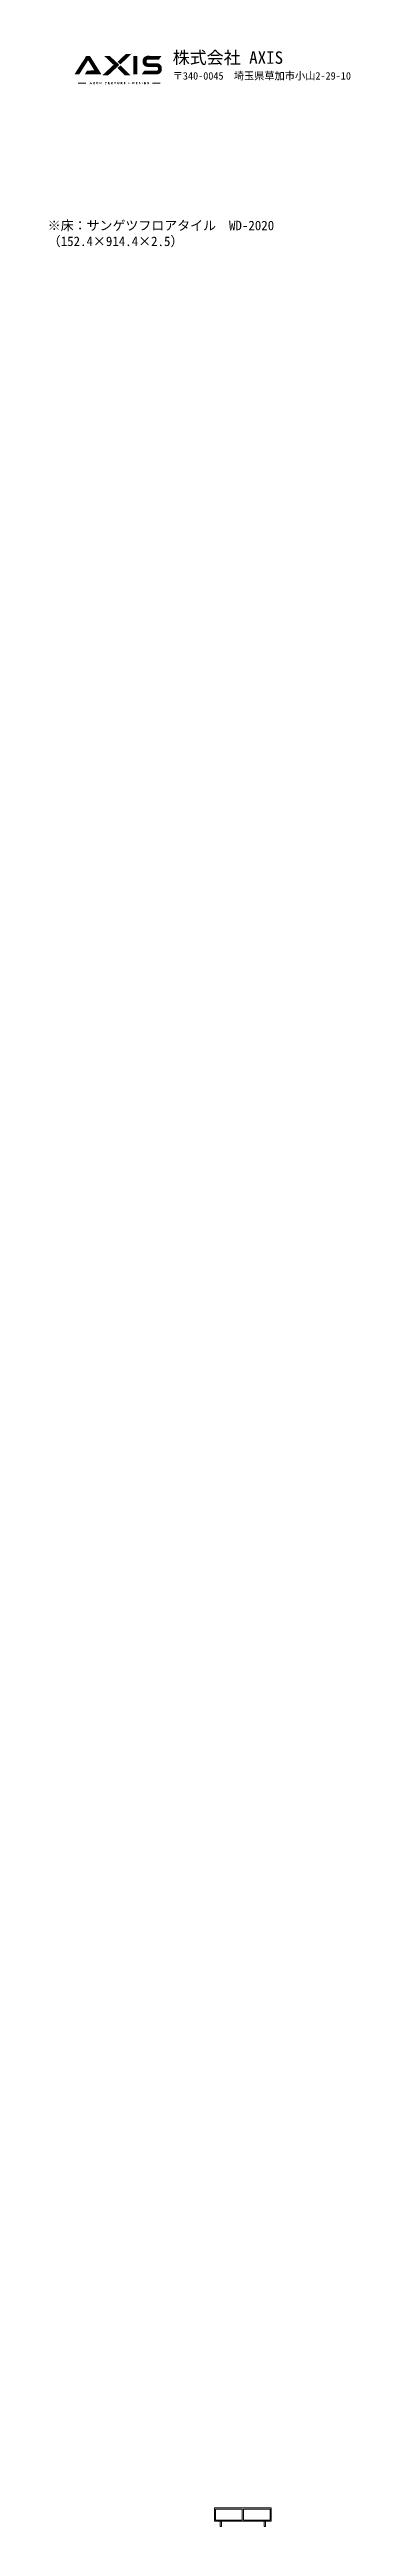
# Model space of a CAD drawing. Header units: millimetres. Extents: x -63086 to 144078, y -129912 to 13382.
# Drawn here: x 2398 to 8739, y -94644 to -42436 of the extents above; entities that cross this region are included whole.
import ezdxf

# ---------------------------------------------------------------- set-up
doc = ezdxf.new("R2010")
doc.units = ezdxf.units.MM
doc.layers.get('0').update_dxf_attribs({"lineweight": 0})
doc.layers.add('LOGO_DARK', color=7, linetype='Continuous', true_color=0x131b00)
doc.layers.add('LOGO_ORANGE', color=7, linetype='Continuous', true_color=0xdc6700)
doc.layers.add('展開建具用', color=250, linetype='Continuous', lineweight=9)
doc.layers.add('文字', color=7, linetype='Continuous')
doc.styles.add('小岩', font='MS Mincho.ttf', dxfattribs={"height": 150})

msp = doc.modelspace()

# ---------------------------------------------------------------- texts
at = {"ltscale": 10, "insert": (4993.0261, -42474.1957), "char_height": 262.619924, "attachment_point": 1, "style": '小岩'}
msp.add_mtext_dynamic_manual_height_columns('\\pxt3;株式会社 AXIS\\P{\\H0.6x;〒340-0045\u3000埼玉県草加市小山2-29-10}', width=7264.299633, gutter_width=1313.0996, heights=[0], dxfattribs=at)
at = {"layer": '文字', "ltscale": 10, "insert": (2360.1462, -46044.4493), "char_height": 200, "attachment_point": 1, "style": '小岩'}
msp.add_mtext_dynamic_manual_height_columns('※床：サンゲツフロアタイル\u3000WD-2020\u3000（152.4×914.4×2.5）', width=5595.865002, gutter_width=1000, heights=[0], dxfattribs=at)

# ---------------------------------------------------------------- hatches: boundary and pattern name
at = {"layer": 'LOGO_DARK', "true_color": 0x131a00}
for points in [[(2934.2536, -42956.7684), (3023.7505, -42954.265), (3208.377, -42660.1144), (3222.7716, -42674.509), (3347.3162, -42879.1627), (3192.7307, -42882.9178), (3153.9278, -42941.748), (3150.7985, -42956.7684), (3480.6227, -42956.7684), (3482.5003, -42949.884), (3247.8057, -42575.6243), (3177.7102, -42573.1209), (3169.5741, -42577.5019), (3132.6488, -42643.8422), (3071.3153, -42732.0874), (2934.8795, -42947.3806)], [(3663.9975, -42573.7468), (3560.106, -42575.6243), (3751.6168, -42758.3732), (3524.4324, -42969.9113), (3523.8065, -42978.0474), (3630.2014, -42979.2991), (3861.7668, -42762.7542), (3861.1409, -42755.8698)], [(4168.4344, -42572.4951), (4168.4344, -42954.8909), (4171.5637, -42949.884), (4172.1895, -42956.7684), (4244.7884, -42956.7684), (4246.666, -42575.6243)], [(4381.8501, -42616.3047), (4366.8296, -42646.9715), (4364.3262, -42710.8084), (4371.2106, -42741.4752), (4394.993, -42772.142), (4423.7822, -42790.9175), (4457.5782, -42797.1761), (4663.4836, -42798.4278), (4687.266, -42817.2033), (4691.0211, -42849.7477), (4683.5109, -42868.5232), (4664.7353, -42881.6661), (4399.9998, -42882.292), (4359.3194, -42935.4894), (4352.435, -42956.7684), (4665.987, -42956.7684), (4712.3001, -42941.1221), (4747.3478, -42909.2036), (4761.1166, -42867.8974), (4757.9873, -42796.5502), (4743.5927, -42770.8903), (4712.3001, -42741.4752), (4674.749, -42729.584), (4473.2245, -42730.8357), (4447.5646, -42718.9445), (4438.1768, -42702.0465), (4439.4285, -42666.3729), (4450.6938, -42651.9783), (4468.2177, -42644.4681), (4701.0348, -42643.8422), (4751.7288, -42573.1209), (4453.8231, -42571.8692), (4414.3944, -42586.8897)], [(3414.9082, -43121.3676), (3398.0102, -43122.6193), (3382.9898, -43137.6397), (3382.9898, -43149.5309), (3399.8878, -43167.0548), (3422.4185, -43158.2929), (3403.017, -43158.9187), (3394.2551, -43148.2792), (3394.881, -43136.388), (3403.017, -43128.8778), (3421.7926, -43130.7554)], [(3457.4662, -43122.6193), (3456.8403, -43163.9255), (3461.8472, -43164.5514), (3465.6023, -43147.0275), (3481.2486, -43146.4017), (3490.0105, -43165.8031), (3491.2622, -43123.2451), (3481.8744, -43127.0002), (3481.8744, -43139.5173), (3468.1057, -43140.1431), (3463.0989, -43123.871)], [(3529.4392, -43121.9934), (3530.6909, -43165.8031), (3533.8202, -43125.1227)], [(3568.242, -43121.9934), (3566.9903, -43127.6261), (3579.5074, -43130.7554), (3583.8884, -43167.0548), (3586.3918, -43133.2588), (3601.4122, -43124.4968)], [(3633.9565, -43122.6193), (3632.7048, -43162.6738), (3638.3375, -43167.0548), (3664.6233, -43163.9255), (3660.2423, -43155.1636), (3645.2219, -43158.9187), (3639.5892, -43151.4085), (3660.8682, -43145.15), (3658.9906, -43140.1431), (3643.9702, -43140.1431), (3642.0926, -43130.1295), (3664.6233, -43127.6261), (3666.5009, -43122.6193)], [(3709.6847, -43121.9934), (3696.5418, -43134.5105), (3696.5418, -43152.0343), (3709.6847, -43165.8031), (3724.0793, -43167.0548), (3732.8412, -43155.7895), (3712.1881, -43158.2929), (3703.4262, -43139.5173), (3712.8139, -43128.8778), (3729.0861, -43132.6329), (3732.2154, -43127.0002)], [(3766.0114, -43121.9934), (3764.1338, -43127.6261), (3775.3992, -43130.1295), (3773.5216, -43158.9187), (3784.1611, -43165.1772), (3785.4128, -43129.5037), (3796.6781, -43123.871)], [(3826.7191, -43124.4968), (3826.0932, -43152.0343), (3841.1137, -43165.1772), (3854.2566, -43165.1772), (3863.6443, -43155.7895), (3864.2702, -43123.871), (3857.3858, -43123.871), (3857.3858, -43150.7826), (3849.8756, -43158.2929), (3837.9844, -43153.9119), (3838.6103, -43125.7485)], [(3996.325, -43122.6193), (3966.91, -43123.2451), (3968.1617, -43166.4289), (3999.4543, -43162.048), (3973.7944, -43153.9119), (3976.9236, -43146.4017), (3995.0733, -43142.6466), (3978.8012, -43140.1431), (3973.1685, -43132.6329), (3993.8216, -43128.8778)], [(4221.006, -43121.9934), (4219.1285, -43163.2997), (4242.285, -43167.0548), (4248.5435, -43160.1704), (4228.5162, -43158.2929), (4227.8904, -43147.6534), (4246.0401, -43142.0207), (4229.768, -43140.1431), (4227.8904, -43130.1295), (4251.0469, -43124.4968)], [(4303.6185, -43121.9934), (4291.7273, -43121.3676), (4282.3395, -43130.7554), (4291.1015, -43147.6534), (4303.6185, -43149.5309), (4299.2376, -43158.9187), (4282.9654, -43156.4153), (4290.4756, -43167.0548), (4314.258, -43154.5377), (4305.4961, -43140.1431), (4292.979, -43134.5105), (4294.8566, -43128.2519), (4311.1288, -43129.5037)], [(4348.6799, -43121.9934), (4346.1765, -43161.4221), (4351.1833, -43165.1772), (4356.816, -43125.1227)], [(4401.8773, -43121.9934), (4387.4827, -43134.5105), (4387.4827, -43152.0343), (4401.2515, -43166.4289), (4414.3944, -43167.0548), (4428.789, -43154.5377), (4428.1631, -43144.5241), (4417.5237, -43138.2656), (4407.51, -43143.8983), (4416.8978, -43148.9051), (4413.7685, -43158.2929), (4398.7481, -43153.9119), (4397.4964, -43133.2588), (4422.5305, -43128.8778)], [(4458.8299, -43122.6193), (4459.4558, -43165.8031), (4463.8367, -43165.8031), (4468.2177, -43139.5173), (4492.6259, -43166.4289), (4494.5035, -43123.2451), (4487.6191, -43123.871), (4483.2381, -43147.6534), (4473.8504, -43131.3812)]]:
    msp.add_hatch(color=88, dxfattribs=at).paths.add_polyline_path(points)
h = msp.add_hatch(color=88, dxfattribs=at)
h.paths.add_polyline_path([(3264.7037, -43121.9934), (3245.9281, -43163.9255), (3250.9349, -43165.8031), (3259.071, -43153.9119), (3272.8398, -43153.9119), (3283.4792, -43167.0548), (3281.6017, -43147.0275)])
h.paths.add_polyline_path([(3265.3295, -43134.5105), (3271.588, -43141.3948), (3268.4588, -43148.2792), (3261.5744, -43145.7758)])
h = msp.add_hatch(color=88, dxfattribs=at)
h.paths.add_polyline_path([(3343.5611, -43120.1159), (3320.4045, -43123.871), (3322.9079, -43167.0548), (3328.5406, -43150.7826), (3337.9284, -43150.7826), (3347.3162, -43166.4289), (3352.9488, -43163.9255), (3345.4386, -43149.5309), (3353.5747, -43133.2588)])
h.paths.add_polyline_path([(3326.6631, -43134.5105), (3331.044, -43128.2519), (3341.0577, -43128.8778), (3346.6903, -43137.6397), (3333.5474, -43143.8983)])
h = msp.add_hatch(color=88, dxfattribs=at)
h.paths.add_polyline_path([(3899.3179, -43122.6193), (3899.9438, -43165.8031), (3904.9506, -43165.8031), (3908.7057, -43149.5309), (3931.2364, -43166.4289), (3924.9779, -43151.4085), (3931.2364, -43128.8778), (3922.4745, -43121.3676)])
h.paths.add_polyline_path([(3904.9506, -43133.8846), (3918.7193, -43128.2519), (3925.6037, -43137.6397), (3909.3316, -43142.6466)])
h = msp.add_hatch(color=88, dxfattribs=at)
h.paths.add_polyline_path([(4148.4072, -43122.6193), (4147.1554, -43163.2997), (4177.1964, -43160.7963), (4187.8358, -43137.0139), (4170.9378, -43121.3676)])
h.paths.add_polyline_path([(4159.0466, -43128.2519), (4177.1964, -43137.0139), (4177.1964, -43150.7826), (4159.0466, -43158.2929), (4155.9174, -43150.1568)])
at = {"layer": 'LOGO_ORANGE', "true_color": 0xdd6700}
for points in [[(3834.8551, -42825.3394), (3986.3114, -42977.4215), (4097.7131, -42976.1698), (3891.8077, -42775.8971)], [(4116.4887, -42529.9371), (4008.8421, -42530.563), (3835.481, -42696.4138), (3892.4336, -42744.6045)], [(3001.2198, -43132.6329), (3162.6897, -43132.6329), (3162.6897, -43155.1636), (3001.2198, -43155.1636)], [(4070.8015, -43128.2519), (4067.0464, -43140.1431), (4058.9103, -43139.5173), (4055.781, -43145.7758), (4065.7946, -43148.2792), (4073.3049, -43162.6738), (4074.5566, -43149.5309), (4087.6995, -43143.8983), (4077.06, -43142.0207)], [(4567.1024, -43132.6329), (4728.5723, -43132.6329), (4728.5723, -43155.1636), (4567.1024, -43155.1636)]]:
    msp.add_hatch(color=32, dxfattribs=at).paths.add_polyline_path(points)

# ---------------------------------------------------------------- linework, layer by layer
at = {"layer": 'LOGO_DARK', "color": 88, "true_color": 0x131a00}
for points, const_width in [([(2934.2536, -42956.7684), (3023.7505, -42954.265), (3208.377, -42660.1144), (3222.7716, -42674.509), (3347.3162, -42879.1627), (3192.7307, -42882.9178), (3153.9278, -42941.748), (3150.7985, -42956.7684), (3480.6227, -42956.7684), (3482.5003, -42949.884), (3247.8057, -42575.6243), (3177.7102, -42573.1209), (3169.5741, -42577.5019), (3132.6488, -42643.8422), (3071.3153, -42732.0874), (2934.8795, -42947.3806)], 7.0095), ([(3663.9975, -42573.7468), (3560.106, -42575.6243), (3751.6168, -42758.3732), (3524.4324, -42969.9113), (3523.8065, -42978.0474), (3630.2014, -42979.2991), (3861.7668, -42762.7542), (3861.1409, -42755.8698)], 7.0095), ([(4168.4344, -42572.4951), (4168.4344, -42954.8909), (4171.5637, -42949.884), (4172.1895, -42956.7684), (4244.7884, -42956.7684), (4246.666, -42575.6243)], 7.0095), ([(4381.8501, -42616.3047), (4366.8296, -42646.9715), (4364.3262, -42710.8084), (4371.2106, -42741.4752), (4394.993, -42772.142), (4423.7822, -42790.9175), (4457.5782, -42797.1761), (4663.4836, -42798.4278), (4687.266, -42817.2033), (4691.0211, -42849.7477), (4683.5109, -42868.5232), (4664.7353, -42881.6661), (4399.9998, -42882.292), (4359.3194, -42935.4894), (4352.435, -42956.7684), (4665.987, -42956.7684), (4712.3001, -42941.1221), (4747.3478, -42909.2036), (4761.1166, -42867.8974), (4757.9873, -42796.5502), (4743.5927, -42770.8903), (4712.3001, -42741.4752), (4674.749, -42729.584), (4473.2245, -42730.8357), (4447.5646, -42718.9445), (4438.1768, -42702.0465), (4439.4285, -42666.3729), (4450.6938, -42651.9783), (4468.2177, -42644.4681), (4701.0348, -42643.8422), (4751.7288, -42573.1209), (4453.8231, -42571.8692), (4414.3944, -42586.8897)], 7.0095), ([(3264.7037, -43121.9934), (3245.9281, -43163.9255), (3250.9349, -43165.8031), (3259.071, -43153.9119), (3272.8398, -43153.9119), (3283.4792, -43167.0548), (3281.6017, -43147.0275)], 3.7551), ([(3265.3295, -43134.5105), (3271.588, -43141.3948), (3268.4588, -43148.2792), (3261.5744, -43145.7758)], 1.8776), ([(3343.5611, -43120.1159), (3320.4045, -43123.871), (3322.9079, -43167.0548), (3328.5406, -43150.7826), (3337.9284, -43150.7826), (3347.3162, -43166.4289), (3352.9488, -43163.9255), (3345.4386, -43149.5309), (3353.5747, -43133.2588)], 3.317), ([(3326.6631, -43134.5105), (3331.044, -43128.2519), (3341.0577, -43128.8778), (3346.6903, -43137.6397), (3333.5474, -43143.8983)], 1.6585), ([(3414.9082, -43121.3676), (3398.0102, -43122.6193), (3382.9898, -43137.6397), (3382.9898, -43149.5309), (3399.8878, -43167.0548), (3422.4185, -43158.2929), (3403.017, -43158.9187), (3394.2551, -43148.2792), (3394.881, -43136.388), (3403.017, -43128.8778), (3421.7926, -43130.7554)], 3.9429), ([(3457.4662, -43122.6193), (3456.8403, -43163.9255), (3461.8472, -43164.5514), (3465.6023, -43147.0275), (3481.2486, -43146.4017), (3490.0105, -43165.8031), (3491.2622, -43123.2451), (3481.8744, -43127.0002), (3481.8744, -43139.5173), (3468.1057, -43140.1431), (3463.0989, -43123.871)], 3.4422), ([(3529.4392, -43121.9934), (3530.6909, -43165.8031), (3533.8202, -43125.1227)], 0.8411), ([(3568.242, -43121.9934), (3566.9903, -43127.6261), (3579.5074, -43130.7554), (3583.8884, -43167.0548), (3586.3918, -43133.2588), (3601.4122, -43124.4968)], 3.4422), ([(3633.9565, -43122.6193), (3632.7048, -43162.6738), (3638.3375, -43167.0548), (3664.6233, -43163.9255), (3660.2423, -43155.1636), (3645.2219, -43158.9187), (3639.5892, -43151.4085), (3660.8682, -43145.15), (3658.9906, -43140.1431), (3643.9702, -43140.1431), (3642.0926, -43130.1295), (3664.6233, -43127.6261), (3666.5009, -43122.6193)], 3.3796), ([(3709.6847, -43121.9934), (3696.5418, -43134.5105), (3696.5418, -43152.0343), (3709.6847, -43165.8031), (3724.0793, -43167.0548), (3732.8412, -43155.7895), (3712.1881, -43158.2929), (3703.4262, -43139.5173), (3712.8139, -43128.8778), (3729.0861, -43132.6329), (3732.2154, -43127.0002)], 3.6299), ([(3766.0114, -43121.9934), (3764.1338, -43127.6261), (3775.3992, -43130.1295), (3773.5216, -43158.9187), (3784.1611, -43165.1772), (3785.4128, -43129.5037), (3796.6781, -43123.871)], 3.2544), ([(3826.7191, -43124.4968), (3826.0932, -43152.0343), (3841.1137, -43165.1772), (3854.2566, -43165.1772), (3863.6443, -43155.7895), (3864.2702, -43123.871), (3857.3858, -43123.871), (3857.3858, -43150.7826), (3849.8756, -43158.2929), (3837.9844, -43153.9119), (3838.6103, -43125.7485)], 3.8177), ([(3899.3179, -43122.6193), (3899.9438, -43165.8031), (3904.9506, -43165.8031), (3908.7057, -43149.5309), (3931.2364, -43166.4289), (3924.9779, -43151.4085), (3931.2364, -43128.8778), (3922.4745, -43121.3676)], 3.1918), ([(3904.9506, -43133.8846), (3918.7193, -43128.2519), (3925.6037, -43137.6397), (3909.3316, -43142.6466)], 1.5959), ([(3996.325, -43122.6193), (3966.91, -43123.2451), (3968.1617, -43166.4289), (3999.4543, -43162.048), (3973.7944, -43153.9119), (3976.9236, -43146.4017), (3995.0733, -43142.6466), (3978.8012, -43140.1431), (3973.1685, -43132.6329), (3993.8216, -43128.8778)], 3.2544), ([(4148.4072, -43122.6193), (4147.1554, -43163.2997), (4177.1964, -43160.7963), (4187.8358, -43137.0139), (4170.9378, -43121.3676)], 4.068), ([(4159.0466, -43128.2519), (4177.1964, -43137.0139), (4177.1964, -43150.7826), (4159.0466, -43158.2929), (4155.9174, -43150.1568)], 2.034), ([(4221.006, -43121.9934), (4219.1285, -43163.2997), (4242.285, -43167.0548), (4248.5435, -43160.1704), (4228.5162, -43158.2929), (4227.8904, -43147.6534), (4246.0401, -43142.0207), (4229.768, -43140.1431), (4227.8904, -43130.1295), (4251.0469, -43124.4968)], 3.1918), ([(4303.6185, -43121.9934), (4291.7273, -43121.3676), (4282.3395, -43130.7554), (4291.1015, -43147.6534), (4303.6185, -43149.5309), (4299.2376, -43158.9187), (4282.9654, -43156.4153), (4290.4756, -43167.0548), (4314.258, -43154.5377), (4305.4961, -43140.1431), (4292.979, -43134.5105), (4294.8566, -43128.2519), (4311.1288, -43129.5037)], 3.1918), ([(4348.6799, -43121.9934), (4346.1765, -43161.4221), (4351.1833, -43165.1772), (4356.816, -43125.1227)], 1.0639), ([(4401.8773, -43121.9934), (4387.4827, -43134.5105), (4387.4827, -43152.0343), (4401.2515, -43166.4289), (4414.3944, -43167.0548), (4428.789, -43154.5377), (4428.1631, -43144.5241), (4417.5237, -43138.2656), (4407.51, -43143.8983), (4416.8978, -43148.9051), (4413.7685, -43158.2929), (4398.7481, -43153.9119), (4397.4964, -43133.2588), (4422.5305, -43128.8778)], 4.1306), ([(4458.8299, -43122.6193), (4459.4558, -43165.8031), (4463.8367, -43165.8031), (4468.2177, -43139.5173), (4492.6259, -43166.4289), (4494.5035, -43123.2451), (4487.6191, -43123.871), (4483.2381, -43147.6534), (4473.8504, -43131.3812)], 3.5674)]:
    msp.add_lwpolyline(points, close=True, dxfattribs=dict(at, const_width=const_width))
at = {"layer": 'LOGO_ORANGE', "color": 32, "true_color": 0xdd6700}
for points, const_width in [([(3834.8551, -42825.3394), (3986.3114, -42977.4215), (4097.7131, -42976.1698), (3891.8077, -42775.8971)], 7.0095), ([(4116.4887, -42529.9371), (4008.8421, -42530.563), (3835.481, -42696.4138), (3892.4336, -42744.6045)], 7.0095), ([(3001.2198, -43132.6329), (3162.6897, -43132.6329), (3162.6897, -43155.1636), (3001.2198, -43155.1636)], 2.2531), ([(4070.8015, -43128.2519), (4067.0464, -43140.1431), (4058.9103, -43139.5173), (4055.781, -43145.7758), (4065.7946, -43148.2792), (4073.3049, -43162.6738), (4074.5566, -43149.5309), (4087.6995, -43143.8983), (4077.06, -43142.0207)], 3.1918), ([(4567.1024, -43132.6329), (4728.5723, -43132.6329), (4728.5723, -43155.1636), (4567.1024, -43155.1636)], 2.2531)]:
    msp.add_lwpolyline(points, close=True, dxfattribs=dict(at, const_width=const_width))
at = {"layer": '展開建具用', "ltscale": 10}
for p, q in [((5871.1668, -94254.0569), (7071.1668, -94254.0569)), ((5871.1668, -94534.0569), (5871.1668, -94254.0569)), ((5896.1668, -94279.0569), (6458.6668, -94279.0569)), ((5896.1668, -94509.0569), (5896.1668, -94279.0569)), ((6458.6668, -94279.0569), (6458.6668, -94509.0569)), ((6483.6668, -94279.0569), (6483.6668, -94509.0569)), ((6483.6668, -94279.0569), (7046.1668, -94279.0569)), ((7046.1668, -94279.0569), (7046.1668, -94509.0569)), ((7071.1668, -94254.0569), (7071.1668, -94534.0569)), ((7071.1668, -94534.0569), (5871.1668, -94534.0569)), ((6458.6668, -94509.0569), (5896.1668, -94509.0569)), ((5991.1668, -94644.0569), (5991.1668, -94534.0569)), ((6021.1668, -94644.0569), (5991.1668, -94644.0569)), ((6021.1668, -94534.0569), (6021.1668, -94644.0569)), ((7046.1668, -94509.0569), (6483.6668, -94509.0569)), ((7071.1668, -94534.0569), (6921.1668, -94534.0569)), ((6921.1668, -94534.0569), (6921.1668, -94644.0569)), ((6921.1668, -94644.0569), (6951.1668, -94644.0569)), ((6951.1668, -94644.0569), (6951.1668, -94534.0569))]:
    msp.add_line(p, q, dxfattribs=at)

msp.set_redraw_order([(e.dxf.handle, doc.entitydb.next_handle()) for e in msp.query("TEXT MTEXT ATTDEF DIMENSION ARC_DIMENSION")])  # texts and dimensions are drawn at this point

doc.saveas('drawing.dxf')
